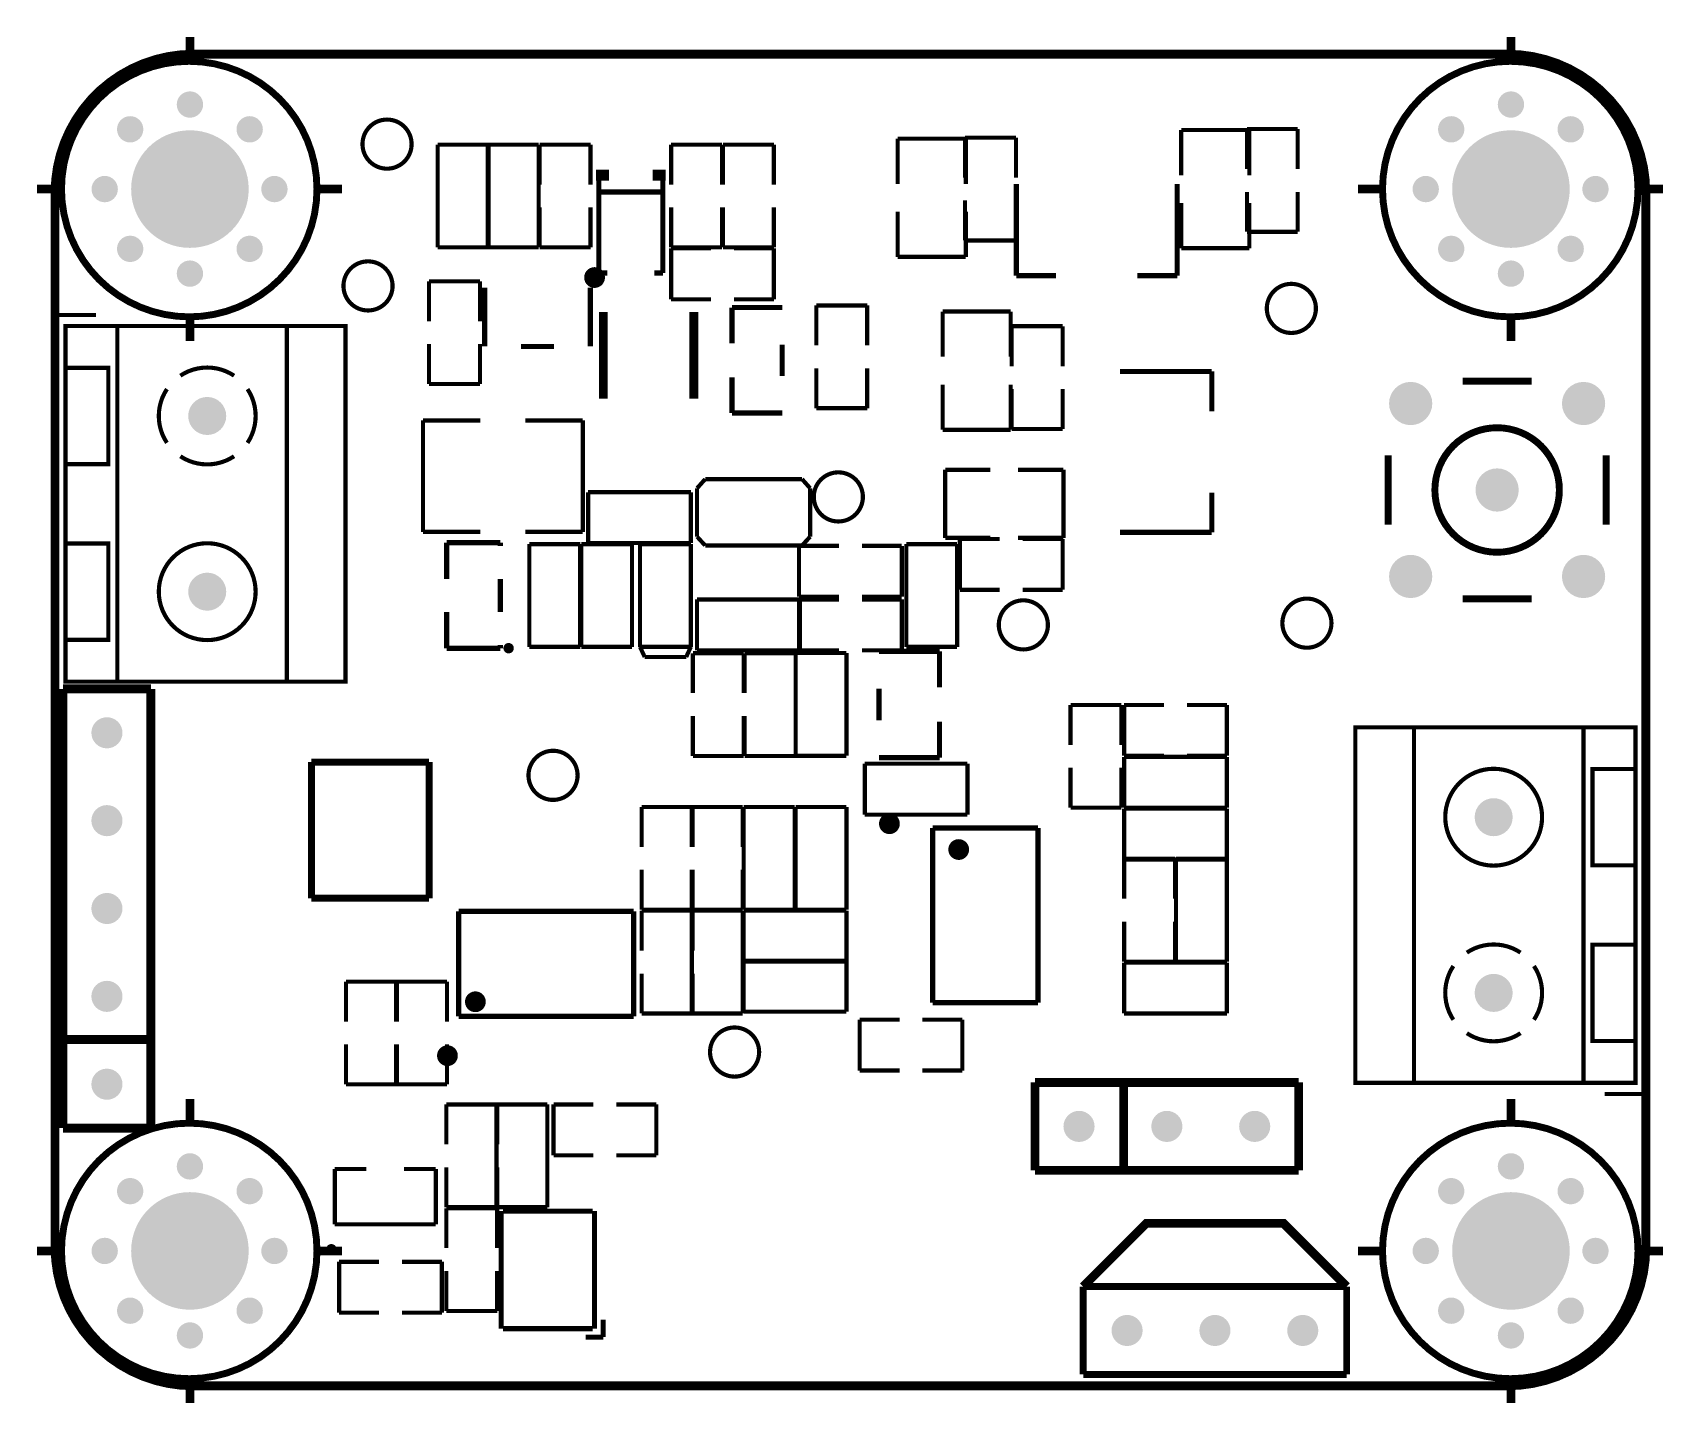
# Model space of a CAD drawing. Header units: millimetres. Extents: x -0.6 to 46.6, y -0.6 to 39.1.
import ezdxf

# ---------------------------------------------------------------- set-up
doc = ezdxf.new("R2010")
doc.units = ezdxf.units.MM
for name, color, linetype, true_color in [('Board Outline Layer', 7, 'Continuous', 0xff00ff), ('Hole Layer', 7, 'Continuous', 0x222222), ('Top Silkscreen Layer', 7, 'Continuous', 0xffcc00)]:
    doc.layers.add(name, color=color, linetype=linetype, true_color=true_color)

msp = doc.modelspace()

# ---------------------------------------------------------------- hatches: boundary and pattern name
at = {"layer": 'Hole Layer'}
for points in [[(3.519, 37.044, 1), (4.281, 37.044, 1)], [(3.519, 37.044, 1), (4.281, 37.044, 1)], [(41.719, 37.044, 1), (42.481, 37.044, 1)], [(41.719, 37.044, 1), (42.481, 37.044, 1)], [(1.791, 36.328, 1), (2.553, 36.328, 1)], [(1.791, 36.328, 1), (2.553, 36.328, 1)], [(5.247, 36.328, 1), (6.009, 36.328, 1)], [(5.247, 36.328, 1), (6.009, 36.328, 1)], [(39.991, 36.328, 1), (40.753, 36.328, 1)], [(39.991, 36.328, 1), (40.753, 36.328, 1)], [(43.447, 36.328, 1), (44.209, 36.328, 1)], [(43.447, 36.328, 1), (44.209, 36.328, 1)], [(2.2, 34.6, 1), (5.6, 34.6, 1)], [(2.2, 34.6, 1), (5.6, 34.6, 1)], [(40.4, 34.6, 1), (43.8, 34.6, 1)], [(40.4, 34.6, 1), (43.8, 34.6, 1)], [(1.055, 34.6, 1), (1.817, 34.6, 1)], [(1.055, 34.6, 1), (1.817, 34.6, 1)], [(5.963, 34.6, 1), (6.725, 34.6, 1)], [(5.963, 34.6, 1), (6.725, 34.6, 1)], [(39.255, 34.6, 1), (40.017, 34.6, 1)], [(39.255, 34.6, 1), (40.017, 34.6, 1)], [(44.163, 34.6, 1), (44.925, 34.6, 1)], [(44.163, 34.6, 1), (44.925, 34.6, 1)], [(1.791, 32.872, 1), (2.553, 32.872, 1)], [(1.791, 32.872, 1), (2.553, 32.872, 1)], [(5.247, 32.872, 1), (6.009, 32.872, 1)], [(5.247, 32.872, 1), (6.009, 32.872, 1)], [(39.991, 32.872, 1), (40.753, 32.872, 1)], [(39.991, 32.872, 1), (40.753, 32.872, 1)], [(43.447, 32.872, 1), (44.209, 32.872, 1)], [(43.447, 32.872, 1), (44.209, 32.872, 1)], [(3.519, 32.156, 1), (4.281, 32.156, 1)], [(3.519, 32.156, 1), (4.281, 32.156, 1)], [(41.719, 32.156, 1), (42.481, 32.156, 1)], [(41.719, 32.156, 1), (42.481, 32.156, 1)], [(38.575, 28.4, 1), (39.825, 28.4, 1)], [(38.575, 28.4, 1), (39.825, 28.4, 1)], [(43.575, 28.4, 1), (44.825, 28.4, 1)], [(43.575, 28.4, 1), (44.825, 28.4, 1)], [(3.85, 28.04, 1), (4.95, 28.04, 1)], [(3.85, 28.04, 1), (4.95, 28.04, 1)], [(41.075, 25.9, 1), (42.325, 25.9, 1)], [(41.075, 25.9, 1), (42.325, 25.9, 1)], [(38.575, 23.4, 1), (39.825, 23.4, 1)], [(38.575, 23.4, 1), (39.825, 23.4, 1)], [(43.575, 23.4, 1), (44.825, 23.4, 1)], [(43.575, 23.4, 1), (44.825, 23.4, 1)], [(3.85, 22.96, 1), (4.95, 22.96, 1)], [(3.85, 22.96, 1), (4.95, 22.96, 1)], [(1.05, 18.88, 1), (1.95, 18.88, 1)], [(1.05, 18.88, 1), (1.95, 18.88, 1)], [(1.05, 16.34, 1), (1.95, 16.34, 1)], [(1.05, 16.34, 1), (1.95, 16.34, 1)], [(41.05, 16.44, 1), (42.15, 16.44, 1)], [(41.05, 16.44, 1), (42.15, 16.44, 1)], [(1.05, 13.8, 1), (1.95, 13.8, 1)], [(1.05, 13.8, 1), (1.95, 13.8, 1)], [(41.05, 11.36, 1), (42.15, 11.36, 1)], [(41.05, 11.36, 1), (42.15, 11.36, 1)], [(1.05, 11.26, 1), (1.95, 11.26, 1)], [(1.05, 11.26, 1), (1.95, 11.26, 1)], [(1.05, 8.72, 1), (1.95, 8.72, 1)], [(1.05, 8.72, 1), (1.95, 8.72, 1)], [(29.16, 7.5, 1), (30.06, 7.5, 1)], [(29.16, 7.5, 1), (30.06, 7.5, 1)], [(31.7, 7.5, 1), (32.6, 7.5, 1)], [(31.7, 7.5, 1), (32.6, 7.5, 1)], [(34.24, 7.5, 1), (35.14, 7.5, 1)], [(34.24, 7.5, 1), (35.14, 7.5, 1)], [(3.519, 6.344, 1), (4.281, 6.344, 1)], [(3.519, 6.344, 1), (4.281, 6.344, 1)], [(41.719, 6.344, 1), (42.481, 6.344, 1)], [(41.719, 6.344, 1), (42.481, 6.344, 1)], [(1.791, 5.628, 1), (2.553, 5.628, 1)], [(1.791, 5.628, 1), (2.553, 5.628, 1)], [(5.247, 5.628, 1), (6.009, 5.628, 1)], [(5.247, 5.628, 1), (6.009, 5.628, 1)], [(39.991, 5.628, 1), (40.753, 5.628, 1)], [(39.991, 5.628, 1), (40.753, 5.628, 1)], [(43.447, 5.628, 1), (44.209, 5.628, 1)], [(43.447, 5.628, 1), (44.209, 5.628, 1)], [(2.2, 3.9, 1), (5.6, 3.9, 1)], [(2.2, 3.9, 1), (5.6, 3.9, 1)], [(40.4, 3.9, 1), (43.8, 3.9, 1)], [(40.4, 3.9, 1), (43.8, 3.9, 1)], [(1.055, 3.9, 1), (1.817, 3.9, 1)], [(1.055, 3.9, 1), (1.817, 3.9, 1)], [(5.963, 3.9, 1), (6.725, 3.9, 1)], [(5.963, 3.9, 1), (6.725, 3.9, 1)], [(39.255, 3.9, 1), (40.017, 3.9, 1)], [(39.255, 3.9, 1), (40.017, 3.9, 1)], [(44.163, 3.9, 1), (44.925, 3.9, 1)], [(44.163, 3.9, 1), (44.925, 3.9, 1)], [(1.791, 2.172, 1), (2.553, 2.172, 1)], [(1.791, 2.172, 1), (2.553, 2.172, 1)], [(5.247, 2.172, 1), (6.009, 2.172, 1)], [(5.247, 2.172, 1), (6.009, 2.172, 1)], [(39.991, 2.172, 1), (40.753, 2.172, 1)], [(39.991, 2.172, 1), (40.753, 2.172, 1)], [(43.447, 2.172, 1), (44.209, 2.172, 1)], [(43.447, 2.172, 1), (44.209, 2.172, 1)], [(30.55, 1.6, 1), (31.45, 1.6, 1)], [(30.55, 1.6, 1), (31.45, 1.6, 1)], [(33.09, 1.6, 1), (33.99, 1.6, 1)], [(33.09, 1.6, 1), (33.99, 1.6, 1)], [(35.63, 1.6, 1), (36.53, 1.6, 1)], [(35.63, 1.6, 1), (36.53, 1.6, 1)], [(3.519, 1.456, 1), (4.281, 1.456, 1)], [(3.519, 1.456, 1), (4.281, 1.456, 1)], [(41.719, 1.456, 1), (42.481, 1.456, 1)], [(41.719, 1.456, 1), (42.481, 1.456, 1)]]:
    msp.add_hatch(color=256, dxfattribs=at).paths.add_polyline_path(points)
at = {"layer": 'Top Silkscreen Layer'}
for points in [[(15.648, 34.85), (16.018, 34.85), (16.018, 35.155), (15.648, 35.155)], [(17.652, 34.85), (17.282, 34.85), (17.282, 35.155), (17.652, 35.155)]]:
    msp.add_hatch(color=256, dxfattribs=at).paths.add_polyline_path(points)

# ---------------------------------------------------------------- linework, layer by layer
at = {"layer": 'Board Outline Layer', "const_width": 0.254}
msp.add_lwpolyline([(0, 34.5), (0, 4, 0.414214), (4, 0), (42, 0, 0.414214), (46, 4), (46, 34.5, 0.414214), (42, 38.5), (4, 38.5, 0.414214)], format="xyb", close=True, dxfattribs=at)
at = {"layer": 'Top Silkscreen Layer'}
for points, const_width in [([(3.9, 38.334), (3.9, 38.994)], 0.254), ([(3.9, 38.334), (3.9, 38.994)], 0.254), ([(42.1, 38.334), (42.1, 38.994)], 0.254), ([(42.1, 38.334), (42.1, 38.994)], 0.254), ([(11.065, 35.885), (11.065, 32.915)], 0.12), ([(12.535, 35.885), (11.065, 35.885)], 0.12), ([(11.065, 35.885), (11.065, 32.915)], 0.12), ([(12.535, 35.885), (11.065, 35.885)], 0.12), ([(12.515, 32.915), (12.515, 35.885)], 0.12), ([(12.515, 35.885), (13.985, 35.885)], 0.12), ([(12.515, 32.915), (12.515, 35.885)], 0.12), ([(12.515, 35.885), (13.985, 35.885)], 0.12), ([(12.535, 35.885), (12.535, 32.915)], 0.12), ([(12.535, 35.885), (12.535, 32.915)], 0.12), ([(13.985, 32.915), (13.985, 35.885)], 0.12), ([(13.985, 32.915), (13.985, 35.885)], 0.12), ([(14.015, 35.885), (14.015, 34.73)], 0.119), ([(14.015, 35.885), (15.485, 35.885)], 0.119), ([(14.015, 35.885), (14.015, 34.73)], 0.119), ([(14.015, 35.885), (15.485, 35.885)], 0.119), ([(15.485, 35.885), (15.485, 34.73)], 0.119), ([(15.485, 35.885), (15.485, 34.73)], 0.119), ([(19.285, 35.885), (17.815, 35.885)], 0.119), ([(17.815, 35.885), (17.815, 34.73)], 0.119), ([(19.285, 35.885), (17.815, 35.885)], 0.119), ([(17.815, 35.885), (17.815, 34.73)], 0.119), ([(19.285, 35.885), (19.285, 34.73)], 0.119), ([(19.285, 35.885), (19.285, 34.73)], 0.119), ([(20.785, 35.885), (19.315, 35.885)], 0.119), ([(19.315, 35.885), (19.315, 34.73)], 0.119), ([(20.785, 35.885), (19.315, 35.885)], 0.119), ([(19.315, 35.885), (19.315, 34.73)], 0.119), ([(20.785, 35.885), (20.785, 34.73)], 0.119), ([(20.785, 35.885), (20.785, 34.73)], 0.119), ([(26.335, 36.06), (24.365, 36.06)], 0.12), ([(24.365, 36.06), (24.365, 34.75)], 0.12), ([(26.335, 36.06), (24.365, 36.06)], 0.12), ([(24.365, 36.06), (24.365, 34.75)], 0.12), ([(27.785, 36.085), (26.315, 36.085)], 0.119), ([(26.315, 36.085), (26.315, 34.93)], 0.119), ([(27.785, 36.085), (26.315, 36.085)], 0.119), ([(26.315, 36.085), (26.315, 34.93)], 0.119), ([(26.335, 36.06), (26.335, 34.75)], 0.12), ([(26.335, 36.06), (26.335, 34.75)], 0.12), ([(27.785, 36.085), (27.785, 34.93)], 0.119), ([(27.785, 36.085), (27.785, 34.93)], 0.119), ([(32.565, 36.31), (34.535, 36.31)], 0.12), ([(32.565, 35), (32.565, 36.31)], 0.12), ([(32.565, 36.31), (34.535, 36.31)], 0.12), ([(32.565, 35), (32.565, 36.31)], 0.12), ([(34.465, 36.335), (34.465, 35.18)], 0.119), ([(34.465, 36.335), (35.935, 36.335)], 0.119), ([(34.465, 36.335), (34.465, 35.18)], 0.119), ([(34.465, 36.335), (35.935, 36.335)], 0.119), ([(34.535, 35), (34.535, 36.31)], 0.12), ([(34.535, 35), (34.535, 36.31)], 0.12), ([(35.935, 36.335), (35.935, 35.18)], 0.119), ([(35.935, 36.335), (35.935, 35.18)], 0.119), ([(15.724, 34.926), (15.724, 32.174)], 0.152), ([(15.724, 34.926), (15.724, 32.174)], 0.152), ([(17.576, 34.926), (17.576, 32.174)], 0.152), ([(17.576, 34.926), (17.576, 32.174)], 0.152), ([(-0.52, 34.6), (0.141, 34.6)], 0.254), ([(-0.52, 34.6), (0.141, 34.6)], 0.254), ([(7.634, 34.6), (8.294, 34.6)], 0.254), ([(7.634, 34.6), (8.294, 34.6)], 0.254), ([(17.576, 34.517), (15.724, 34.517)], 0.152), ([(17.576, 34.517), (15.724, 34.517)], 0.152), ([(27.797, 34.751), (27.797, 32.099)], 0.152), ([(27.797, 34.751), (27.797, 32.099)], 0.152), ([(32.449, 34.751), (32.449, 32.099)], 0.152), ([(32.449, 34.751), (32.449, 32.099)], 0.152), ([(34.465, 33.365), (34.465, 34.52)], 0.119), ([(34.465, 33.365), (34.465, 34.52)], 0.119), ([(35.935, 33.365), (35.935, 34.52)], 0.119), ([(35.935, 33.365), (35.935, 34.52)], 0.119), ([(37.68, 34.6), (38.341, 34.6)], 0.254), ([(37.68, 34.6), (38.341, 34.6)], 0.254), ([(45.834, 34.6), (46.494, 34.6)], 0.254), ([(45.834, 34.6), (46.494, 34.6)], 0.254), ([(14.015, 32.915), (14.015, 34.07)], 0.119), ([(14.015, 32.915), (14.015, 34.07)], 0.119), ([(15.485, 32.915), (15.485, 34.07)], 0.119), ([(15.485, 32.915), (15.485, 34.07)], 0.119), ([(17.815, 32.915), (17.815, 34.07)], 0.119), ([(17.815, 32.915), (17.815, 34.07)], 0.119), ([(19.285, 32.915), (19.285, 34.07)], 0.119), ([(19.285, 32.915), (19.285, 34.07)], 0.119), ([(19.315, 32.915), (19.315, 34.07)], 0.119), ([(19.315, 32.915), (19.315, 34.07)], 0.119), ([(20.785, 32.915), (20.785, 34.07)], 0.119), ([(20.785, 32.915), (20.785, 34.07)], 0.119), ([(26.315, 33.115), (26.315, 34.27)], 0.119), ([(26.315, 33.115), (26.315, 34.27)], 0.119), ([(27.785, 33.115), (27.785, 34.27)], 0.119), ([(27.785, 33.115), (27.785, 34.27)], 0.119), ([(32.565, 32.89), (32.565, 34.2)], 0.12), ([(32.565, 32.89), (32.565, 34.2)], 0.12), ([(34.535, 32.89), (34.535, 34.2)], 0.12), ([(34.535, 32.89), (34.535, 34.2)], 0.12), ([(24.365, 33.95), (24.365, 32.64)], 0.12), ([(24.365, 33.95), (24.365, 32.64)], 0.12), ([(26.335, 33.95), (26.335, 32.64)], 0.12), ([(26.335, 33.95), (26.335, 32.64)], 0.12), ([(27.785, 33.115), (26.315, 33.115)], 0.119), ([(27.785, 33.115), (26.315, 33.115)], 0.119), ([(34.465, 33.365), (35.935, 33.365)], 0.119), ([(34.465, 33.365), (35.935, 33.365)], 0.119), ([(12.535, 32.915), (11.065, 32.915)], 0.12), ([(12.535, 32.915), (11.065, 32.915)], 0.12), ([(12.515, 32.915), (13.985, 32.915)], 0.12), ([(12.515, 32.915), (13.985, 32.915)], 0.12), ([(14.015, 32.915), (15.485, 32.915)], 0.119), ([(14.015, 32.915), (15.485, 32.915)], 0.119), ([(19.285, 32.915), (17.815, 32.915)], 0.119), ([(19.285, 32.915), (17.815, 32.915)], 0.119), ([(17.815, 32.885), (18.97, 32.885)], 0.119), ([(17.815, 32.885), (17.815, 31.415)], 0.119), ([(17.815, 32.885), (18.97, 32.885)], 0.119), ([(17.815, 32.885), (17.815, 31.415)], 0.119), ([(20.785, 32.915), (19.315, 32.915)], 0.119), ([(20.785, 32.915), (19.315, 32.915)], 0.119), ([(20.785, 32.885), (19.63, 32.885)], 0.119), ([(20.785, 32.885), (19.63, 32.885)], 0.119), ([(20.785, 32.885), (20.785, 31.415)], 0.119), ([(20.785, 32.885), (20.785, 31.415)], 0.119), ([(26.335, 32.64), (24.365, 32.64)], 0.12), ([(26.335, 32.64), (24.365, 32.64)], 0.12), ([(32.565, 32.89), (34.535, 32.89)], 0.12), ([(32.565, 32.89), (34.535, 32.89)], 0.12), ([(15.724, 32.174), (15.967, 32.174)], 0.152), ([(15.724, 32.174), (15.967, 32.174)], 0.152), ([(17.576, 32.174), (17.333, 32.174)], 0.152), ([(17.576, 32.174), (17.333, 32.174)], 0.152), ([(27.797, 32.099), (28.945, 32.099)], 0.152), ([(27.797, 32.099), (28.945, 32.099)], 0.152), ([(32.449, 32.099), (31.3, 32.099)], 0.152), ([(32.449, 32.099), (31.3, 32.099)], 0.152), ([(10.815, 31.935), (10.815, 30.78)], 0.119), ([(10.815, 31.935), (12.285, 31.935)], 0.119), ([(10.815, 31.935), (10.815, 30.78)], 0.119), ([(10.815, 31.935), (12.285, 31.935)], 0.119), ([(12.285, 31.935), (12.285, 30.78)], 0.119), ([(12.285, 31.935), (12.285, 30.78)], 0.119), ([(12.424, 31.751), (12.424, 30.049)], 0.152), ([(12.424, 31.751), (12.424, 30.049)], 0.152), ([(15.476, 31.751), (15.476, 30.049)], 0.152), ([(15.476, 31.751), (15.476, 30.049)], 0.152), ([(17.815, 31.415), (18.97, 31.415)], 0.119), ([(17.815, 31.415), (18.97, 31.415)], 0.119), ([(21.026, 31.176), (19.574, 31.176)], 0.152), ([(19.574, 31.176), (19.574, 30.145)], 0.152), ([(21.026, 31.176), (19.574, 31.176)], 0.152), ([(19.574, 31.176), (19.574, 30.145)], 0.152), ([(20.785, 31.415), (19.63, 31.415)], 0.119), ([(20.785, 31.415), (19.63, 31.415)], 0.119), ([(22.015, 31.235), (22.015, 30.08)], 0.119), ([(22.015, 31.235), (23.485, 31.235)], 0.119), ([(22.015, 31.235), (22.015, 30.08)], 0.119), ([(22.015, 31.235), (23.485, 31.235)], 0.119), ([(23.485, 31.235), (23.485, 30.08)], 0.119), ([(23.485, 31.235), (23.485, 30.08)], 0.119), ([(0.012, 30.961), (1.187, 30.961)], 0.12), ([(0.012, 30.323), (0.012, 30.961)], 0.12), ([(0.012, 30.961), (1.187, 30.961)], 0.12), ([(0.012, 30.323), (0.012, 30.961)], 0.12), ([(3.9, 30.206), (3.9, 30.866)], 0.254), ([(3.9, 30.206), (3.9, 30.866)], 0.254), ([(15.855, 31.045), (15.855, 28.545)], 0.254), ([(15.855, 31.045), (15.855, 28.545)], 0.254), ([(18.471, 31.045), (18.471, 28.545)], 0.254), ([(18.471, 31.045), (18.471, 28.545)], 0.254), ([(25.665, 31.06), (27.635, 31.06)], 0.12), ([(25.665, 29.75), (25.665, 31.06)], 0.12), ([(25.665, 31.06), (27.635, 31.06)], 0.12), ([(25.665, 29.75), (25.665, 31.06)], 0.12), ([(27.635, 29.75), (27.635, 31.06)], 0.12), ([(27.635, 29.75), (27.635, 31.06)], 0.12), ([(42.1, 30.206), (42.1, 30.866)], 0.254), ([(42.1, 30.206), (42.1, 30.866)], 0.254), ([(1.8, 30.58), (1.8, 20.42)], 0.12), ([(1.8, 30.58), (1.8, 20.42)], 0.12), ([(6.701, 30.58), (6.701, 20.42)], 0.12), ([(6.701, 30.58), (6.701, 20.42)], 0.12), ([(27.665, 30.635), (27.665, 29.48)], 0.119), ([(27.665, 30.635), (29.135, 30.635)], 0.119), ([(27.665, 30.635), (27.665, 29.48)], 0.119), ([(27.665, 30.635), (29.135, 30.635)], 0.119), ([(29.135, 30.635), (29.135, 29.48)], 0.119), ([(29.135, 30.635), (29.135, 29.48)], 0.119), ([(10.815, 28.965), (10.815, 30.12)], 0.119), ([(10.815, 28.965), (10.815, 30.12)], 0.119), ([(12.285, 28.965), (12.285, 30.12)], 0.119), ([(12.285, 28.965), (12.285, 30.12)], 0.119), ([(13.474, 30.049), (14.426, 30.049)], 0.152), ([(13.474, 30.049), (14.426, 30.049)], 0.152), ([(21.026, 30.105), (21.026, 29.195)], 0.152), ([(21.026, 30.105), (21.026, 29.195)], 0.152), ([(22.015, 28.265), (22.015, 29.42)], 0.119), ([(22.015, 28.265), (22.015, 29.42)], 0.119), ([(23.485, 28.265), (23.485, 29.42)], 0.119), ([(23.485, 28.265), (23.485, 29.42)], 0.119), ([(30.798, 29.326), (33.45, 29.326)], 0.152), ([(30.798, 29.326), (33.45, 29.326)], 0.152), ([(33.45, 29.326), (33.45, 28.177)], 0.152), ([(33.45, 29.326), (33.45, 28.177)], 0.152), ([(10.815, 28.965), (12.285, 28.965)], 0.119), ([(10.815, 28.965), (12.285, 28.965)], 0.119), ([(19.574, 28.124), (19.574, 29.155)], 0.152), ([(19.574, 28.124), (19.574, 29.155)], 0.152), ([(25.665, 27.64), (25.665, 28.95)], 0.12), ([(25.665, 27.64), (25.665, 28.95)], 0.12), ([(27.635, 27.64), (27.635, 28.95)], 0.12), ([(27.635, 27.64), (27.635, 28.95)], 0.12), ([(27.665, 27.665), (27.665, 28.82)], 0.119), ([(27.665, 27.665), (27.665, 28.82)], 0.119), ([(29.135, 27.665), (29.135, 28.82)], 0.119), ([(29.135, 27.665), (29.135, 28.82)], 0.119), ([(42.7, 29.05), (40.7, 29.05)], 0.2), ([(42.7, 29.05), (40.7, 29.05)], 0.2), ([(10.64, 27.91), (12.3, 27.91)], 0.12), ([(10.64, 24.69), (10.64, 27.91)], 0.119), ([(10.64, 27.91), (12.3, 27.91)], 0.12), ([(10.64, 24.69), (10.64, 27.91)], 0.119), ([(15.26, 27.91), (13.6, 27.91)], 0.12), ([(15.26, 27.91), (13.6, 27.91)], 0.12), ([(15.26, 24.69), (15.26, 27.91)], 0.12), ([(15.26, 24.69), (15.26, 27.91)], 0.12), ([(21.026, 28.124), (19.574, 28.124)], 0.152), ([(21.026, 28.124), (19.574, 28.124)], 0.152), ([(22.015, 28.265), (23.485, 28.265)], 0.119), ([(22.015, 28.265), (23.485, 28.265)], 0.119), ([(25.665, 27.64), (27.635, 27.64)], 0.12), ([(25.665, 27.64), (27.635, 27.64)], 0.12), ([(27.665, 27.665), (29.135, 27.665)], 0.119), ([(27.665, 27.665), (29.135, 27.665)], 0.119), ([(38.55, 24.9), (38.55, 26.9)], 0.2), ([(38.55, 24.9), (38.55, 26.9)], 0.2), ([(44.85, 24.9), (44.85, 26.9)], 0.2), ([(44.85, 24.9), (44.85, 26.9)], 0.2), ([(25.74, 24.515), (25.74, 26.485)], 0.12), ([(27.05, 26.485), (25.74, 26.485)], 0.12), ([(25.74, 24.515), (25.74, 26.485)], 0.12), ([(27.05, 26.485), (25.74, 26.485)], 0.12), ([(29.16, 26.485), (27.85, 26.485)], 0.12), ([(29.16, 26.485), (27.85, 26.485)], 0.12), ([(29.16, 24.515), (29.16, 26.485)], 0.12), ([(29.16, 24.515), (29.16, 26.485)], 0.12), ([(18.8, 26.215), (18.565, 25.95)], 0.12), ([(18.8, 26.215), (18.565, 25.95)], 0.12), ([(18.565, 25.95), (18.565, 24.55)], 0.12), ([(18.565, 25.95), (18.565, 24.55)], 0.12), ([(18.8, 26.215), (21.6, 26.215)], 0.12), ([(18.8, 26.215), (21.6, 26.215)], 0.12), ([(21.6, 26.215), (21.835, 25.95)], 0.12), ([(21.6, 26.215), (21.835, 25.95)], 0.12), ([(21.835, 25.95), (21.835, 24.55)], 0.12), ([(21.835, 25.95), (21.835, 24.55)], 0.12), ([(15.415, 24.365), (15.415, 25.835)], 0.12), ([(18.385, 25.835), (15.415, 25.835)], 0.12), ([(15.415, 24.365), (15.415, 25.835)], 0.12), ([(18.385, 25.835), (15.415, 25.835)], 0.12), ([(18.385, 24.365), (18.385, 25.835)], 0.12), ([(18.385, 24.365), (18.385, 25.835)], 0.12), ([(33.45, 24.674), (33.45, 25.823)], 0.152), ([(33.45, 24.674), (33.45, 25.823)], 0.152), ([(10.64, 24.69), (12.3, 24.69)], 0.12), ([(10.64, 24.69), (12.3, 24.69)], 0.12), ([(15.26, 24.69), (13.6, 24.69)], 0.12), ([(15.26, 24.69), (13.6, 24.69)], 0.12), ([(18.565, 24.55), (18.8, 24.295)], 0.12), ([(18.565, 24.55), (18.8, 24.295)], 0.12), ([(21.835, 24.55), (21.6, 24.295)], 0.12), ([(21.835, 24.55), (21.6, 24.295)], 0.12), ([(30.798, 24.674), (33.45, 24.674)], 0.152), ([(30.798, 24.674), (33.45, 24.674)], 0.152), ([(12.876, 24.376), (11.324, 24.376)], 0.152), ([(12.876, 24.376), (11.324, 24.376)], 0.152), ([(11.324, 24.376), (11.324, 23.33)], 0.152), ([(11.324, 24.376), (11.324, 23.33)], 0.152), ([(12.876, 24.285), (12.876, 24.376)], 0.152), ([(12.876, 24.285), (12.876, 24.376)], 0.152), ([(13.715, 21.365), (13.715, 24.335)], 0.12), ([(13.715, 24.335), (15.185, 24.335)], 0.12), ([(13.715, 21.365), (13.715, 24.335)], 0.12), ([(13.715, 24.335), (15.185, 24.335)], 0.12), ([(15.185, 21.365), (15.185, 24.335)], 0.12), ([(15.185, 21.365), (15.185, 24.335)], 0.12), ([(15.215, 24.335), (15.215, 21.365)], 0.12), ([(16.685, 24.335), (15.215, 24.335)], 0.12), ([(15.215, 24.335), (15.215, 21.365)], 0.12), ([(16.685, 24.335), (15.215, 24.335)], 0.12), ([(18.385, 24.365), (15.415, 24.365)], 0.12), ([(18.385, 24.365), (15.415, 24.365)], 0.12), ([(16.685, 24.335), (16.685, 21.365)], 0.12), ([(16.685, 24.335), (16.685, 21.365)], 0.12), ([(18.385, 24.335), (16.915, 24.335)], 0.12), ([(16.915, 24.335), (16.915, 21.365)], 0.12), ([(18.385, 24.335), (16.915, 24.335)], 0.12), ([(16.915, 24.335), (16.915, 21.365)], 0.12), ([(18.385, 24.335), (18.385, 21.365)], 0.12), ([(18.385, 24.335), (18.385, 21.365)], 0.12), ([(18.8, 24.295), (21.6, 24.295)], 0.12), ([(18.8, 24.295), (21.6, 24.295)], 0.12), ([(21.515, 24.285), (22.67, 24.285)], 0.119), ([(21.515, 22.815), (21.515, 24.285)], 0.119), ([(21.515, 24.285), (22.67, 24.285)], 0.119), ([(21.515, 22.815), (21.515, 24.285)], 0.119), ([(24.485, 24.285), (23.33, 24.285)], 0.119), ([(24.485, 24.285), (23.33, 24.285)], 0.119), ([(24.485, 22.815), (24.485, 24.285)], 0.119), ([(24.485, 22.815), (24.485, 24.285)], 0.119), ([(24.615, 21.365), (24.615, 24.335)], 0.12), ([(24.615, 24.335), (26.085, 24.335)], 0.12), ([(24.615, 21.365), (24.615, 24.335)], 0.12), ([(24.615, 24.335), (26.085, 24.335)], 0.12), ([(27.05, 24.515), (25.74, 24.515)], 0.12), ([(27.05, 24.515), (25.74, 24.515)], 0.12), ([(26.085, 21.365), (26.085, 24.335)], 0.12), ([(26.085, 21.365), (26.085, 24.335)], 0.12), ([(26.165, 24.485), (27.32, 24.485)], 0.119), ([(26.165, 23.015), (26.165, 24.485)], 0.119), ([(26.165, 24.485), (27.32, 24.485)], 0.119), ([(26.165, 23.015), (26.165, 24.485)], 0.119), ([(29.16, 24.515), (27.85, 24.515)], 0.12), ([(29.16, 24.515), (27.85, 24.515)], 0.12), ([(29.135, 24.485), (27.98, 24.485)], 0.119), ([(29.135, 24.485), (27.98, 24.485)], 0.119), ([(29.135, 23.015), (29.135, 24.485)], 0.119), ([(29.135, 23.015), (29.135, 24.485)], 0.119), ([(12.876, 22.375), (12.876, 23.325)], 0.152), ([(12.876, 22.375), (12.876, 23.325)], 0.152), ([(18.565, 21.265), (18.565, 22.735)], 0.12), ([(21.535, 22.735), (18.565, 22.735)], 0.12), ([(18.565, 21.265), (18.565, 22.735)], 0.12), ([(21.535, 22.735), (18.565, 22.735)], 0.12), ([(21.515, 22.815), (22.67, 22.815)], 0.119), ([(21.515, 22.815), (22.67, 22.815)], 0.119), ([(21.515, 22.735), (22.67, 22.735)], 0.119), ([(21.515, 21.265), (21.515, 22.735)], 0.119), ([(21.515, 22.735), (22.67, 22.735)], 0.119), ([(21.515, 21.265), (21.515, 22.735)], 0.119), ([(21.535, 21.265), (21.535, 22.735)], 0.12), ([(21.535, 21.265), (21.535, 22.735)], 0.12), ([(24.485, 22.815), (23.33, 22.815)], 0.119), ([(24.485, 22.815), (23.33, 22.815)], 0.119), ([(24.485, 22.735), (23.33, 22.735)], 0.119), ([(24.485, 22.735), (23.33, 22.735)], 0.119), ([(24.485, 21.265), (24.485, 22.735)], 0.119), ([(24.485, 21.265), (24.485, 22.735)], 0.119), ([(26.165, 23.015), (27.32, 23.015)], 0.119), ([(26.165, 23.015), (27.32, 23.015)], 0.119), ([(29.135, 23.015), (27.98, 23.015)], 0.119), ([(29.135, 23.015), (27.98, 23.015)], 0.119), ([(42.7, 22.75), (40.7, 22.75)], 0.2), ([(42.7, 22.75), (40.7, 22.75)], 0.2), ([(11.324, 22.37), (11.324, 21.324)], 0.152), ([(11.324, 22.37), (11.324, 21.324)], 0.152), ([(12.876, 21.324), (11.324, 21.324)], 0.152), ([(12.876, 21.324), (11.324, 21.324)], 0.152), ([(12.876, 21.324), (12.876, 21.415)], 0.152), ([(12.876, 21.324), (12.876, 21.415)], 0.152), ([(13.715, 21.365), (15.185, 21.365)], 0.12), ([(13.715, 21.365), (15.185, 21.365)], 0.12), ([(16.685, 21.365), (15.215, 21.365)], 0.12), ([(16.685, 21.365), (15.215, 21.365)], 0.12), ([(18.385, 21.365), (16.915, 21.365)], 0.12), ([(17.05, 21.072), (16.915, 21.365)], 0.12), ([(18.385, 21.365), (16.915, 21.365)], 0.12), ([(17.05, 21.072), (16.915, 21.365)], 0.12), ([(18.385, 21.365), (18.25, 21.072)], 0.12), ([(18.385, 21.365), (18.25, 21.072)], 0.12), ([(21.535, 21.265), (18.565, 21.265)], 0.12), ([(21.535, 21.265), (18.565, 21.265)], 0.12), ([(21.515, 21.265), (22.67, 21.265)], 0.119), ([(21.515, 21.265), (22.67, 21.265)], 0.119), ([(24.485, 21.265), (23.33, 21.265)], 0.119), ([(24.485, 21.265), (23.33, 21.265)], 0.119), ([(23.824, 21.236), (25.576, 21.236)], 0.152), ([(23.824, 21.236), (25.576, 21.236)], 0.152), ([(24.615, 21.365), (26.085, 21.365)], 0.12), ([(24.615, 21.365), (26.085, 21.365)], 0.12), ([(25.576, 21.236), (25.576, 20.195)], 0.152), ([(25.576, 21.236), (25.576, 20.195)], 0.152), ([(18.25, 21.072), (17.05, 21.072)], 0.12), ([(18.25, 21.072), (17.05, 21.072)], 0.12), ([(18.444, 21.182), (18.444, 20.027)], 0.119), ([(18.444, 21.182), (19.914, 21.182)], 0.119), ([(18.444, 21.182), (18.444, 20.027)], 0.119), ([(18.444, 21.182), (19.914, 21.182)], 0.119), ([(19.914, 21.182), (19.914, 20.027)], 0.119), ([(19.914, 21.182), (19.914, 20.027)], 0.119), ([(19.944, 21.182), (19.944, 20.027)], 0.119), ([(19.944, 21.182), (21.414, 21.182)], 0.119), ([(19.944, 21.182), (19.944, 20.027)], 0.119), ([(19.944, 21.182), (21.414, 21.182)], 0.119), ([(21.414, 21.182), (21.414, 20.027)], 0.119), ([(21.414, 21.182), (21.414, 20.027)], 0.119), ([(21.415, 18.215), (21.415, 21.185)], 0.12), ([(21.415, 21.185), (22.885, 21.185)], 0.12), ([(21.415, 18.215), (21.415, 21.185)], 0.12), ([(21.415, 21.185), (22.885, 21.185)], 0.12), ([(22.885, 18.215), (22.885, 21.185)], 0.12), ([(22.885, 18.215), (22.885, 21.185)], 0.12), ([(0.23, 20.15), (2.77, 20.15)], 0.254), ([(0.23, 7.45), (0.23, 20.15)], 0.254), ([(0.23, 20.15), (2.77, 20.15)], 0.254), ([(0.23, 7.45), (0.23, 20.15)], 0.254), ([(2.77, 20.15), (2.77, 7.45)], 0.254), ([(2.77, 20.15), (2.77, 7.45)], 0.254), ([(23.824, 19.245), (23.824, 20.155)], 0.152), ([(23.824, 19.245), (23.824, 20.155)], 0.152), ([(18.444, 18.212), (18.444, 19.367)], 0.119), ([(18.444, 18.212), (18.444, 19.367)], 0.119), ([(19.914, 18.212), (19.914, 19.367)], 0.119), ([(19.914, 18.212), (19.914, 19.367)], 0.119), ([(19.944, 18.212), (19.944, 19.367)], 0.119), ([(19.944, 18.212), (19.944, 19.367)], 0.119), ([(21.414, 18.212), (21.414, 19.367)], 0.119), ([(21.414, 18.212), (21.414, 19.367)], 0.119), ([(29.365, 19.685), (29.365, 18.53)], 0.119), ([(29.365, 19.685), (30.835, 19.685)], 0.119), ([(29.365, 19.685), (29.365, 18.53)], 0.119), ([(29.365, 19.685), (30.835, 19.685)], 0.119), ([(30.835, 19.685), (30.835, 18.53)], 0.119), ([(30.835, 19.685), (30.835, 18.53)], 0.119), ([(30.915, 19.685), (32.07, 19.685)], 0.119), ([(30.915, 19.685), (30.915, 18.215)], 0.119), ([(30.915, 19.685), (32.07, 19.685)], 0.119), ([(30.915, 19.685), (30.915, 18.215)], 0.119), ([(33.885, 19.685), (32.73, 19.685)], 0.119), ([(33.885, 19.685), (32.73, 19.685)], 0.119), ([(33.885, 19.685), (33.885, 18.215)], 0.119), ([(33.885, 19.685), (33.885, 18.215)], 0.119), ([(25.576, 18.164), (25.576, 19.205)], 0.152), ([(25.576, 18.164), (25.576, 19.205)], 0.152), ([(39.299, 8.82), (39.299, 18.98)], 0.12), ([(39.299, 8.82), (39.299, 18.98)], 0.12), ([(44.2, 8.82), (44.2, 18.98)], 0.12), ([(44.2, 8.82), (44.2, 18.98)], 0.12), ([(7.413, 18.035), (10.816, 18.035)], 0.203), ([(7.413, 14.098), (7.413, 18.035)], 0.203), ([(7.413, 18.035), (10.816, 18.035)], 0.203), ([(7.413, 14.098), (7.413, 18.035)], 0.203), ([(10.816, 14.098), (10.816, 18.035)], 0.203), ([(10.816, 14.098), (10.816, 18.035)], 0.203), ([(18.444, 18.212), (19.914, 18.212)], 0.119), ([(18.444, 18.212), (19.914, 18.212)], 0.119), ([(19.944, 18.212), (21.414, 18.212)], 0.119), ([(19.944, 18.212), (21.414, 18.212)], 0.119), ([(21.415, 18.215), (22.885, 18.215)], 0.12), ([(21.415, 18.215), (22.885, 18.215)], 0.12), ([(23.415, 17.985), (26.385, 17.985)], 0.12), ([(23.415, 17.985), (23.415, 16.515)], 0.12), ([(23.415, 17.985), (26.385, 17.985)], 0.12), ([(23.415, 17.985), (23.415, 16.515)], 0.12), ([(23.824, 18.164), (25.576, 18.164)], 0.152), ([(23.824, 18.164), (25.576, 18.164)], 0.152), ([(26.385, 17.985), (26.385, 16.515)], 0.12), ([(26.385, 17.985), (26.385, 16.515)], 0.12), ([(30.915, 18.215), (32.07, 18.215)], 0.119), ([(30.915, 18.215), (32.07, 18.215)], 0.119), ([(30.915, 16.715), (30.915, 18.185)], 0.12), ([(33.885, 18.185), (30.915, 18.185)], 0.12), ([(30.915, 16.715), (30.915, 18.185)], 0.12), ([(33.885, 18.185), (30.915, 18.185)], 0.12), ([(33.885, 18.215), (32.73, 18.215)], 0.119), ([(33.885, 18.215), (32.73, 18.215)], 0.119), ([(33.885, 16.715), (33.885, 18.185)], 0.12), ([(33.885, 16.715), (33.885, 18.185)], 0.12), ([(29.365, 16.715), (29.365, 17.87)], 0.119), ([(29.365, 16.715), (29.365, 17.87)], 0.119), ([(30.835, 16.715), (30.835, 17.87)], 0.119), ([(30.835, 16.715), (30.835, 17.87)], 0.119), ([(16.965, 16.735), (16.965, 15.58)], 0.119), ([(16.965, 16.735), (18.435, 16.735)], 0.119), ([(16.965, 16.735), (16.965, 15.58)], 0.119), ([(16.965, 16.735), (18.435, 16.735)], 0.119), ([(19.885, 16.735), (18.415, 16.735)], 0.119), ([(18.415, 16.735), (18.415, 15.58)], 0.119), ([(19.885, 16.735), (18.415, 16.735)], 0.119), ([(18.415, 16.735), (18.415, 15.58)], 0.119), ([(18.435, 16.735), (18.435, 15.58)], 0.119), ([(18.435, 16.735), (18.435, 15.58)], 0.119), ([(19.885, 16.735), (19.885, 15.58)], 0.119), ([(19.885, 16.735), (19.885, 15.58)], 0.119), ([(19.915, 13.765), (19.915, 16.735)], 0.12), ([(19.915, 16.735), (21.385, 16.735)], 0.12), ([(19.915, 13.765), (19.915, 16.735)], 0.12), ([(19.915, 16.735), (21.385, 16.735)], 0.12), ([(21.385, 13.765), (21.385, 16.735)], 0.12), ([(21.385, 13.765), (21.385, 16.735)], 0.12), ([(21.415, 16.735), (21.415, 13.765)], 0.12), ([(22.885, 16.735), (21.415, 16.735)], 0.12), ([(21.415, 16.735), (21.415, 13.765)], 0.12), ([(22.885, 16.735), (21.415, 16.735)], 0.12), ([(22.885, 16.735), (22.885, 13.765)], 0.12), ([(22.885, 16.735), (22.885, 13.765)], 0.12), ([(23.415, 16.515), (26.385, 16.515)], 0.12), ([(23.415, 16.515), (26.385, 16.515)], 0.12), ([(29.365, 16.715), (30.835, 16.715)], 0.119), ([(29.365, 16.715), (30.835, 16.715)], 0.119), ([(33.885, 16.715), (30.915, 16.715)], 0.12), ([(33.885, 16.715), (30.915, 16.715)], 0.12), ([(30.915, 15.215), (30.915, 16.685)], 0.12), ([(33.885, 16.685), (30.915, 16.685)], 0.12), ([(30.915, 15.215), (30.915, 16.685)], 0.12), ([(33.885, 16.685), (30.915, 16.685)], 0.12), ([(33.885, 15.215), (33.885, 16.685)], 0.12), ([(33.885, 15.215), (33.885, 16.685)], 0.12), ([(25.379, 16.126), (28.421, 16.126)], 0.152), ([(25.379, 11.074), (25.379, 16.126)], 0.152), ([(25.379, 16.126), (28.421, 16.126)], 0.152), ([(25.379, 11.074), (25.379, 16.126)], 0.152), ([(28.421, 16.126), (28.421, 11.074)], 0.152), ([(28.421, 16.126), (28.421, 11.074)], 0.152), ([(32.385, 15.235), (30.915, 15.235)], 0.119), ([(30.915, 15.235), (30.915, 14.08)], 0.119), ([(32.385, 15.235), (30.915, 15.235)], 0.119), ([(30.915, 15.235), (30.915, 14.08)], 0.119), ([(33.885, 15.215), (30.915, 15.215)], 0.12), ([(33.885, 15.215), (30.915, 15.215)], 0.12), ([(32.385, 15.235), (32.385, 14.08)], 0.119), ([(32.385, 15.235), (32.385, 14.08)], 0.119), ([(32.415, 12.265), (32.415, 15.235)], 0.12), ([(32.415, 15.235), (33.885, 15.235)], 0.12), ([(32.415, 12.265), (32.415, 15.235)], 0.12), ([(32.415, 15.235), (33.885, 15.235)], 0.12), ([(33.885, 12.265), (33.885, 15.235)], 0.12), ([(33.885, 12.265), (33.885, 15.235)], 0.12), ([(16.965, 13.765), (16.965, 14.92)], 0.119), ([(16.965, 13.765), (16.965, 14.92)], 0.119), ([(18.415, 13.765), (18.415, 14.92)], 0.119), ([(18.415, 13.765), (18.415, 14.92)], 0.119), ([(18.435, 13.765), (18.435, 14.92)], 0.119), ([(18.435, 13.765), (18.435, 14.92)], 0.119), ([(19.885, 13.765), (19.885, 14.92)], 0.119), ([(19.885, 13.765), (19.885, 14.92)], 0.119), ([(7.413, 14.098), (10.816, 14.098)], 0.203), ([(7.413, 14.098), (10.816, 14.098)], 0.203), ([(11.671, 10.681), (11.671, 13.719)], 0.152), ([(11.671, 13.719), (16.729, 13.719)], 0.152), ([(11.671, 10.681), (11.671, 13.719)], 0.152), ([(11.671, 13.719), (16.729, 13.719)], 0.152), ([(16.729, 13.719), (16.729, 10.681)], 0.152), ([(16.729, 13.719), (16.729, 10.681)], 0.152), ([(16.965, 13.765), (18.435, 13.765)], 0.119), ([(16.965, 13.765), (18.435, 13.765)], 0.119), ([(18.435, 13.735), (16.965, 13.735)], 0.119), ([(16.965, 13.735), (16.965, 12.58)], 0.119), ([(18.435, 13.735), (16.965, 13.735)], 0.119), ([(16.965, 13.735), (16.965, 12.58)], 0.119), ([(19.885, 13.765), (18.415, 13.765)], 0.119), ([(19.885, 13.765), (18.415, 13.765)], 0.119), ([(18.415, 13.735), (18.415, 10.765)], 0.12), ([(19.885, 13.735), (18.415, 13.735)], 0.12), ([(18.415, 13.735), (18.415, 10.765)], 0.12), ([(19.885, 13.735), (18.415, 13.735)], 0.12), ([(18.435, 13.735), (18.435, 12.58)], 0.119), ([(18.435, 13.735), (18.435, 12.58)], 0.119), ([(19.885, 13.735), (19.885, 10.765)], 0.12), ([(19.885, 13.735), (19.885, 10.765)], 0.12), ([(19.915, 13.765), (21.385, 13.765)], 0.12), ([(19.915, 13.765), (21.385, 13.765)], 0.12), ([(19.915, 12.265), (19.915, 13.735)], 0.12), ([(22.885, 13.735), (19.915, 13.735)], 0.12), ([(19.915, 12.265), (19.915, 13.735)], 0.12), ([(22.885, 13.735), (19.915, 13.735)], 0.12), ([(22.885, 13.765), (21.415, 13.765)], 0.12), ([(22.885, 13.765), (21.415, 13.765)], 0.12), ([(22.885, 12.265), (22.885, 13.735)], 0.12), ([(22.885, 12.265), (22.885, 13.735)], 0.12), ([(30.915, 12.265), (30.915, 13.42)], 0.119), ([(30.915, 12.265), (30.915, 13.42)], 0.119), ([(32.385, 12.265), (32.385, 13.42)], 0.119), ([(32.385, 12.265), (32.385, 13.42)], 0.119), ([(19.915, 12.285), (22.885, 12.285)], 0.12), ([(19.915, 12.285), (19.915, 10.815)], 0.12), ([(19.915, 12.285), (22.885, 12.285)], 0.12), ([(19.915, 12.285), (19.915, 10.815)], 0.12), ([(22.885, 12.265), (19.915, 12.265)], 0.12), ([(22.885, 12.265), (19.915, 12.265)], 0.12), ([(22.885, 12.285), (22.885, 10.815)], 0.12), ([(22.885, 12.285), (22.885, 10.815)], 0.12), ([(32.385, 12.265), (30.915, 12.265)], 0.119), ([(32.385, 12.265), (30.915, 12.265)], 0.119), ([(30.915, 10.765), (30.915, 12.235)], 0.12), ([(33.885, 12.235), (30.915, 12.235)], 0.12), ([(30.915, 10.765), (30.915, 12.235)], 0.12), ([(33.885, 12.235), (30.915, 12.235)], 0.12), ([(32.415, 12.265), (33.885, 12.265)], 0.12), ([(32.415, 12.265), (33.885, 12.265)], 0.12), ([(33.885, 10.765), (33.885, 12.235)], 0.12), ([(33.885, 10.765), (33.885, 12.235)], 0.12), ([(16.965, 10.765), (16.965, 11.92)], 0.119), ([(16.965, 10.765), (16.965, 11.92)], 0.119), ([(18.435, 10.765), (18.435, 11.92)], 0.119), ([(18.435, 10.765), (18.435, 11.92)], 0.119), ([(8.415, 11.685), (8.415, 10.53)], 0.119), ([(8.415, 11.685), (9.885, 11.685)], 0.119), ([(8.415, 11.685), (8.415, 10.53)], 0.119), ([(8.415, 11.685), (9.885, 11.685)], 0.119), ([(9.865, 11.685), (9.865, 10.53)], 0.119), ([(9.865, 11.685), (11.335, 11.685)], 0.119), ([(9.865, 11.685), (9.865, 10.53)], 0.119), ([(9.865, 11.685), (11.335, 11.685)], 0.119), ([(9.885, 11.685), (9.885, 10.53)], 0.119), ([(9.885, 11.685), (9.885, 10.53)], 0.119), ([(11.335, 11.685), (11.335, 10.53)], 0.119), ([(11.335, 11.685), (11.335, 10.53)], 0.119), ([(19.915, 10.815), (22.885, 10.815)], 0.12), ([(19.915, 10.815), (22.885, 10.815)], 0.12), ([(28.421, 11.074), (25.379, 11.074)], 0.152), ([(28.421, 11.074), (25.379, 11.074)], 0.152), ([(16.729, 10.681), (11.671, 10.681)], 0.152), ([(16.729, 10.681), (11.671, 10.681)], 0.152), ([(18.435, 10.765), (16.965, 10.765)], 0.119), ([(18.435, 10.765), (16.965, 10.765)], 0.119), ([(19.885, 10.765), (18.415, 10.765)], 0.12), ([(19.885, 10.765), (18.415, 10.765)], 0.12), ([(23.265, 10.585), (24.42, 10.585)], 0.119), ([(23.265, 10.585), (23.265, 9.115)], 0.119), ([(23.265, 10.585), (24.42, 10.585)], 0.119), ([(23.265, 10.585), (23.265, 9.115)], 0.119), ([(26.235, 10.585), (25.08, 10.585)], 0.119), ([(26.235, 10.585), (25.08, 10.585)], 0.119), ([(26.235, 10.585), (26.235, 9.115)], 0.119), ([(26.235, 10.585), (26.235, 9.115)], 0.119), ([(33.885, 10.765), (30.915, 10.765)], 0.12), ([(33.885, 10.765), (30.915, 10.765)], 0.12), ([(0.23, 10.014), (2.77, 10.014)], 0.254), ([(0.23, 10.014), (2.77, 10.014)], 0.254), ([(8.415, 8.715), (8.415, 9.87)], 0.119), ([(8.415, 8.715), (8.415, 9.87)], 0.119), ([(9.865, 8.715), (9.865, 9.87)], 0.119), ([(9.865, 8.715), (9.865, 9.87)], 0.119), ([(9.885, 8.715), (9.885, 9.87)], 0.119), ([(9.885, 8.715), (9.885, 9.87)], 0.119), ([(11.335, 8.715), (11.335, 9.87)], 0.119), ([(11.335, 8.715), (11.335, 9.87)], 0.119), ([(23.265, 9.115), (24.42, 9.115)], 0.119), ([(23.265, 9.115), (24.42, 9.115)], 0.119), ([(26.235, 9.115), (25.08, 9.115)], 0.119), ([(26.235, 9.115), (25.08, 9.115)], 0.119), ([(45.988, 9.077), (45.988, 8.439)], 0.12), ([(45.988, 9.077), (45.988, 8.439)], 0.12), ([(8.415, 8.715), (9.885, 8.715)], 0.119), ([(8.415, 8.715), (9.885, 8.715)], 0.119), ([(9.865, 8.715), (11.335, 8.715)], 0.119), ([(9.865, 8.715), (11.335, 8.715)], 0.119), ([(28.34, 6.23), (28.34, 8.77)], 0.254), ([(28.34, 8.77), (35.96, 8.77)], 0.254), ([(28.34, 6.23), (28.34, 8.77)], 0.254), ([(28.34, 8.77), (35.96, 8.77)], 0.254), ([(30.904, 8.77), (30.904, 6.23)], 0.254), ([(30.904, 8.77), (30.904, 6.23)], 0.254), ([(35.96, 8.77), (35.96, 6.23)], 0.254), ([(35.96, 8.77), (35.96, 6.23)], 0.254), ([(3.9, 7.634), (3.9, 8.294)], 0.254), ([(3.9, 7.634), (3.9, 8.294)], 0.254), ([(12.785, 8.135), (11.315, 8.135)], 0.119), ([(11.315, 8.135), (11.315, 6.98)], 0.119), ([(12.785, 8.135), (11.315, 8.135)], 0.119), ([(11.315, 8.135), (11.315, 6.98)], 0.119), ([(12.765, 8.135), (12.765, 5.165)], 0.12), ([(14.235, 8.135), (12.765, 8.135)], 0.12), ([(12.765, 8.135), (12.765, 5.165)], 0.12), ([(14.235, 8.135), (12.765, 8.135)], 0.12), ([(12.785, 8.135), (12.785, 6.98)], 0.119), ([(12.785, 8.135), (12.785, 6.98)], 0.119), ([(14.235, 8.135), (14.235, 5.165)], 0.12), ([(14.235, 8.135), (14.235, 5.165)], 0.12), ([(14.415, 8.135), (15.57, 8.135)], 0.119), ([(14.415, 8.135), (14.415, 6.665)], 0.119), ([(14.415, 8.135), (15.57, 8.135)], 0.119), ([(14.415, 8.135), (14.415, 6.665)], 0.119), ([(17.385, 8.135), (16.23, 8.135)], 0.119), ([(17.385, 8.135), (16.23, 8.135)], 0.119), ([(17.385, 8.135), (17.385, 6.665)], 0.119), ([(17.385, 8.135), (17.385, 6.665)], 0.119), ([(42.1, 7.634), (42.1, 8.294)], 0.254), ([(42.1, 7.634), (42.1, 8.294)], 0.254), ([(45.988, 8.439), (44.813, 8.439)], 0.12), ([(45.988, 8.439), (44.813, 8.439)], 0.12), ([(2.77, 7.45), (0.23, 7.45)], 0.254), ([(2.77, 7.45), (0.23, 7.45)], 0.254), ([(14.415, 6.665), (15.57, 6.665)], 0.119), ([(14.415, 6.665), (15.57, 6.665)], 0.119), ([(17.385, 6.665), (16.23, 6.665)], 0.119), ([(17.385, 6.665), (16.23, 6.665)], 0.119), ([(8.09, 6.27), (8.09, 4.67)], 0.12), ([(8.09, 6.27), (8.997, 6.27)], 0.12), ([(8.09, 6.27), (8.09, 4.67)], 0.12), ([(8.09, 6.27), (8.997, 6.27)], 0.12), ([(11.01, 6.27), (10.09, 6.27)], 0.12), ([(11.01, 6.27), (10.09, 6.27)], 0.12), ([(11.01, 4.67), (11.01, 6.27)], 0.12), ([(11.01, 4.67), (11.01, 6.27)], 0.12), ([(11.315, 5.165), (11.315, 6.32)], 0.119), ([(11.315, 5.165), (11.315, 6.32)], 0.119), ([(12.785, 5.165), (12.785, 6.32)], 0.119), ([(12.785, 5.165), (12.785, 6.32)], 0.119), ([(28.34, 6.23), (35.96, 6.23)], 0.254), ([(28.34, 6.23), (35.96, 6.23)], 0.254), ([(12.785, 5.165), (11.315, 5.165)], 0.119), ([(12.785, 5.165), (11.315, 5.165)], 0.119), ([(14.235, 5.165), (12.765, 5.165)], 0.12), ([(14.235, 5.165), (12.765, 5.165)], 0.12), ([(8.09, 4.67), (11.01, 4.67)], 0.12), ([(8.09, 4.67), (11.01, 4.67)], 0.12), ([(12.785, 5.135), (11.315, 5.135)], 0.119), ([(11.315, 5.135), (11.315, 3.98)], 0.119), ([(12.785, 5.135), (11.315, 5.135)], 0.119), ([(11.315, 5.135), (11.315, 3.98)], 0.119), ([(12.785, 5.135), (12.785, 3.98)], 0.119), ([(12.785, 5.135), (12.785, 3.98)], 0.119), ([(12.9, 1.65), (12.9, 5.05)], 0.152), ([(12.9, 1.65), (12.9, 5.05)], 0.152), ([(12.95, 5.05), (15.55, 5.05)], 0.152), ([(12.95, 5.05), (15.55, 5.05)], 0.152), ([(15.6, 5.05), (15.6, 1.65)], 0.152), ([(15.6, 5.05), (15.6, 1.65)], 0.152), ([(29.73, 2.87), (31.56, 4.7), (31.7, 4.7)], 0.254), ([(31.7, 4.7), (35.3, 4.7)], 0.254), ([(37.35, 2.87), (35.52, 4.7), (35.3, 4.7)], 0.254), ([(-0.52, 3.9), (0.141, 3.9)], 0.254), ([(-0.52, 3.9), (0.141, 3.9)], 0.254), ([(7.634, 3.9), (8.294, 3.9)], 0.254), ([(7.634, 3.9), (8.294, 3.9)], 0.254), ([(37.68, 3.9), (38.341, 3.9)], 0.254), ([(37.68, 3.9), (38.341, 3.9)], 0.254), ([(45.834, 3.9), (46.494, 3.9)], 0.254), ([(45.834, 3.9), (46.494, 3.9)], 0.254), ([(8.215, 3.585), (9.37, 3.585)], 0.119), ([(8.215, 2.115), (8.215, 3.585)], 0.119), ([(8.215, 3.585), (9.37, 3.585)], 0.119), ([(8.215, 2.115), (8.215, 3.585)], 0.119), ([(11.185, 3.585), (10.03, 3.585)], 0.119), ([(11.185, 3.585), (10.03, 3.585)], 0.119), ([(11.185, 2.115), (11.185, 3.585)], 0.119), ([(11.185, 2.115), (11.185, 3.585)], 0.119), ([(11.315, 2.165), (11.315, 3.32)], 0.119), ([(11.315, 2.165), (11.315, 3.32)], 0.119), ([(12.785, 2.165), (12.785, 3.32)], 0.119), ([(12.785, 2.165), (12.785, 3.32)], 0.119), ([(37.35, 2.87), (29.73, 2.87)], 0.2), ([(29.73, 2.87), (29.73, 0.33)], 0.2), ([(37.35, 2.87), (29.73, 2.87)], 0.2), ([(29.73, 2.87), (29.73, 0.33)], 0.2), ([(37.35, 2.87), (37.35, 0.33)], 0.2), ([(37.35, 2.87), (37.35, 0.33)], 0.2), ([(8.215, 2.115), (9.37, 2.115)], 0.119), ([(8.215, 2.115), (9.37, 2.115)], 0.119), ([(11.185, 2.115), (10.03, 2.115)], 0.119), ([(11.185, 2.115), (10.03, 2.115)], 0.119), ([(12.785, 2.165), (11.315, 2.165)], 0.119), ([(12.785, 2.165), (11.315, 2.165)], 0.119), ([(15.85, 1.407), (15.85, 1.915)], 0.152), ([(15.85, 1.407), (15.85, 1.915)], 0.152), ([(15.55, 1.65), (12.95, 1.65)], 0.152), ([(15.55, 1.65), (12.95, 1.65)], 0.152), ([(15.342, 1.407), (15.85, 1.407)], 0.152), ([(15.342, 1.407), (15.85, 1.407)], 0.152), ([(3.9, -0.494), (3.9, 0.166)], 0.254), ([(3.9, -0.494), (3.9, 0.166)], 0.254), ([(37.35, 0.33), (29.73, 0.33)], 0.2), ([(37.35, 0.33), (29.73, 0.33)], 0.2), ([(42.1, -0.494), (42.1, 0.166)], 0.254), ([(42.1, -0.494), (42.1, 0.166)], 0.254)]:
    msp.add_lwpolyline(points, dxfattribs=dict(at, const_width=const_width))
for points, const_width in [([(0.186, 34.6, 1), (7.574, 34.6, 1)], 0.2), ([(0.186, 34.6, 1), (7.574, 34.6, 1)], 0.2), ([(15.451, 32.043, 1), (15.751, 32.043, 1)], 0.3), ([(15.451, 32.043, 1), (15.751, 32.043, 1)], 0.3), ([(39.9, 25.9, 1), (43.5, 25.9, 1)], 0.2), ([(39.9, 25.9, 1), (43.5, 25.9, 1)], 0.2), ([(21.94, 25.7, 1), (23.36, 25.7, 1)], 0.12), ([(21.94, 25.7, 1), (23.36, 25.7, 1)], 0.12), ([(3, 22.96, 1), (5.8, 22.96, 1)], 0.12), ([(3, 22.96, 1), (5.8, 22.96, 1)], 0.12), ([(27.29, 22, 1), (28.71, 22, 1)], 0.12), ([(27.29, 22, 1), (28.71, 22, 1)], 0.12), ([(13.041, 21.326, 1), (13.191, 21.326, 1)], 0.15), ([(13.041, 21.326, 1), (13.191, 21.326, 1)], 0.15), ([(12.005, 11.103, 1), (12.305, 11.103, 1)], 0.3), ([(12.005, 11.103, 1), (12.305, 11.103, 1)], 0.3), ([(18.94, 9.65, 1), (20.36, 9.65, 1)], 0.12), ([(18.94, 9.65, 1), (20.36, 9.65, 1)], 0.12), ([(11.197, 9.545, 1), (11.497, 9.545, 1)], 0.3), ([(11.197, 9.545, 1), (11.497, 9.545, 1)], 0.3), ([(7.901, 3.95, 1), (8.079, 3.95, 1)], 0.12), ([(7.901, 3.95, 1), (8.079, 3.95, 1)], 0.12)]:
    msp.add_lwpolyline(points, format="xyb", close=True, dxfattribs=dict(at, const_width=const_width))
for points, const_width in [([(38.386, 34.6, 1), (45.774, 34.6), (45.774, 34.6, 1), (38.386, 34.6)], 0.2), ([(38.386, 34.6, 1), (45.774, 34.6), (45.774, 34.6, 1), (38.386, 34.6)], 0.2), ([(8.89, 35.9, 1), (10.31, 35.9), (10.31, 35.9, 1), (8.89, 35.9)], 0.12), ([(8.89, 35.9, 1), (10.31, 35.9), (10.31, 35.9, 1), (8.89, 35.9)], 0.12), ([(8.34, 31.8, 1), (9.76, 31.8), (9.76, 31.8, 1), (8.34, 31.8)], 0.12), ([(8.34, 31.8, 1), (9.76, 31.8), (9.76, 31.8, 1), (8.34, 31.8)], 0.12), ([(35.04, 31.15, 1), (36.46, 31.15), (36.46, 31.15, 1), (35.04, 31.15)], 0.12), ([(35.04, 31.15, 1), (36.46, 31.15), (36.46, 31.15, 1), (35.04, 31.15)], 0.12), ([(5.177, 29.205, 0.302775), (3.623, 29.205)], 0.12), ([(5.177, 29.205, 0.302775), (3.623, 29.205)], 0.12), ([(3.235, 28.817, 0.302775), (3.235, 27.263)], 0.12), ([(3.235, 28.817, 0.302775), (3.235, 27.263)], 0.12), ([(5.565, 27.263, 0.302775), (5.565, 28.817)], 0.12), ([(5.565, 27.263, 0.302775), (5.565, 28.817)], 0.12), ([(3.623, 26.875, 0.302775), (5.177, 26.875)], 0.12), ([(3.623, 26.875, 0.302775), (5.177, 26.875)], 0.12), ([(35.49, 22.05, 1), (36.91, 22.05), (36.91, 22.05, 1), (35.49, 22.05)], 0.12), ([(35.49, 22.05, 1), (36.91, 22.05), (36.91, 22.05, 1), (35.49, 22.05)], 0.12), ([(13.69, 17.65, 1), (15.11, 17.65), (15.11, 17.65, 1), (13.69, 17.65)], 0.12), ([(13.69, 17.65, 1), (15.11, 17.65), (15.11, 17.65, 1), (13.69, 17.65)], 0.12), ([(40.2, 16.44, 1), (43, 16.44), (43, 16.44, 1), (40.2, 16.44)], 0.12), ([(40.2, 16.44, 1), (43, 16.44), (43, 16.44, 1), (40.2, 16.44)], 0.12), ([(23.977, 16.252, 1), (24.278, 16.252), (24.278, 16.252, 1), (23.977, 16.252)], 0.3), ([(23.977, 16.252, 1), (24.278, 16.252), (24.278, 16.252, 1), (23.977, 16.252)], 0.3), ([(25.981, 15.505, 1), (26.281, 15.505), (26.281, 15.505, 1), (25.981, 15.505)], 0.3), ([(25.981, 15.505, 1), (26.281, 15.505), (26.281, 15.505, 1), (25.981, 15.505)], 0.3), ([(42.377, 12.525, 0.302775), (40.824, 12.525)], 0.12), ([(42.377, 12.525, 0.302775), (40.824, 12.525)], 0.12), ([(40.435, 12.137, 0.302775), (40.435, 10.583)], 0.12), ([(40.435, 12.137, 0.302775), (40.435, 10.583)], 0.12), ([(42.765, 10.583, 0.302775), (42.765, 12.137)], 0.12), ([(42.765, 10.583, 0.302775), (42.765, 12.137)], 0.12), ([(40.824, 10.195, 0.302775), (42.377, 10.195)], 0.12), ([(40.824, 10.195, 0.302775), (42.377, 10.195)], 0.12), ([(0.186, 3.9, 1), (7.574, 3.9), (7.574, 3.9, 1), (0.186, 3.9)], 0.2), ([(0.186, 3.9, 1), (7.574, 3.9), (7.574, 3.9, 1), (0.186, 3.9)], 0.2), ([(38.386, 3.9, 1), (45.774, 3.9), (45.774, 3.9, 1), (38.386, 3.9)], 0.2), ([(38.386, 3.9, 1), (45.774, 3.9), (45.774, 3.9, 1), (38.386, 3.9)], 0.2)]:
    msp.add_lwpolyline(points, format="xyb", dxfattribs=dict(at, const_width=const_width))
for points, const_width in [([(15.648, 34.85), (16.018, 34.85), (16.018, 35.155), (15.648, 35.155)], 0.00508), ([(15.648, 34.85), (16.018, 34.85), (16.018, 35.155), (15.648, 35.155)], 0.00508), ([(17.652, 34.85), (17.282, 34.85), (17.282, 35.155), (17.652, 35.155)], 0.00508), ([(17.652, 34.85), (17.282, 34.85), (17.282, 35.155), (17.652, 35.155)], 0.00508), ([(8.4, 30.64), (0.3, 30.64), (0.3, 20.36), (8.4, 20.36)], 0.12), ([(8.4, 30.64), (0.3, 30.64), (0.3, 20.36), (8.4, 20.36)], 0.12), ([(1.542, 29.434), (0.3, 29.434), (0.3, 26.647), (1.542, 26.647)], 0.12), ([(1.542, 29.434), (0.3, 29.434), (0.3, 26.647), (1.542, 26.647)], 0.12), ([(1.542, 24.353), (0.3, 24.353), (0.3, 21.566), (1.542, 21.566)], 0.12), ([(1.542, 24.353), (0.3, 24.353), (0.3, 21.566), (1.542, 21.566)], 0.12), ([(37.6, 8.76), (45.7, 8.76), (45.7, 19.04), (37.6, 19.04)], 0.12), ([(37.6, 8.76), (45.7, 8.76), (45.7, 19.04), (37.6, 19.04)], 0.12), ([(44.458, 15.047), (45.7, 15.047), (45.7, 17.834), (44.458, 17.834)], 0.12), ([(44.458, 15.047), (45.7, 15.047), (45.7, 17.834), (44.458, 17.834)], 0.12), ([(44.458, 9.967), (45.7, 9.967), (45.7, 12.754), (44.458, 12.754)], 0.12), ([(44.458, 9.967), (45.7, 9.967), (45.7, 12.754), (44.458, 12.754)], 0.12)]:
    msp.add_lwpolyline(points, close=True, dxfattribs=dict(at, const_width=const_width))

doc.saveas('drawing.dxf')
